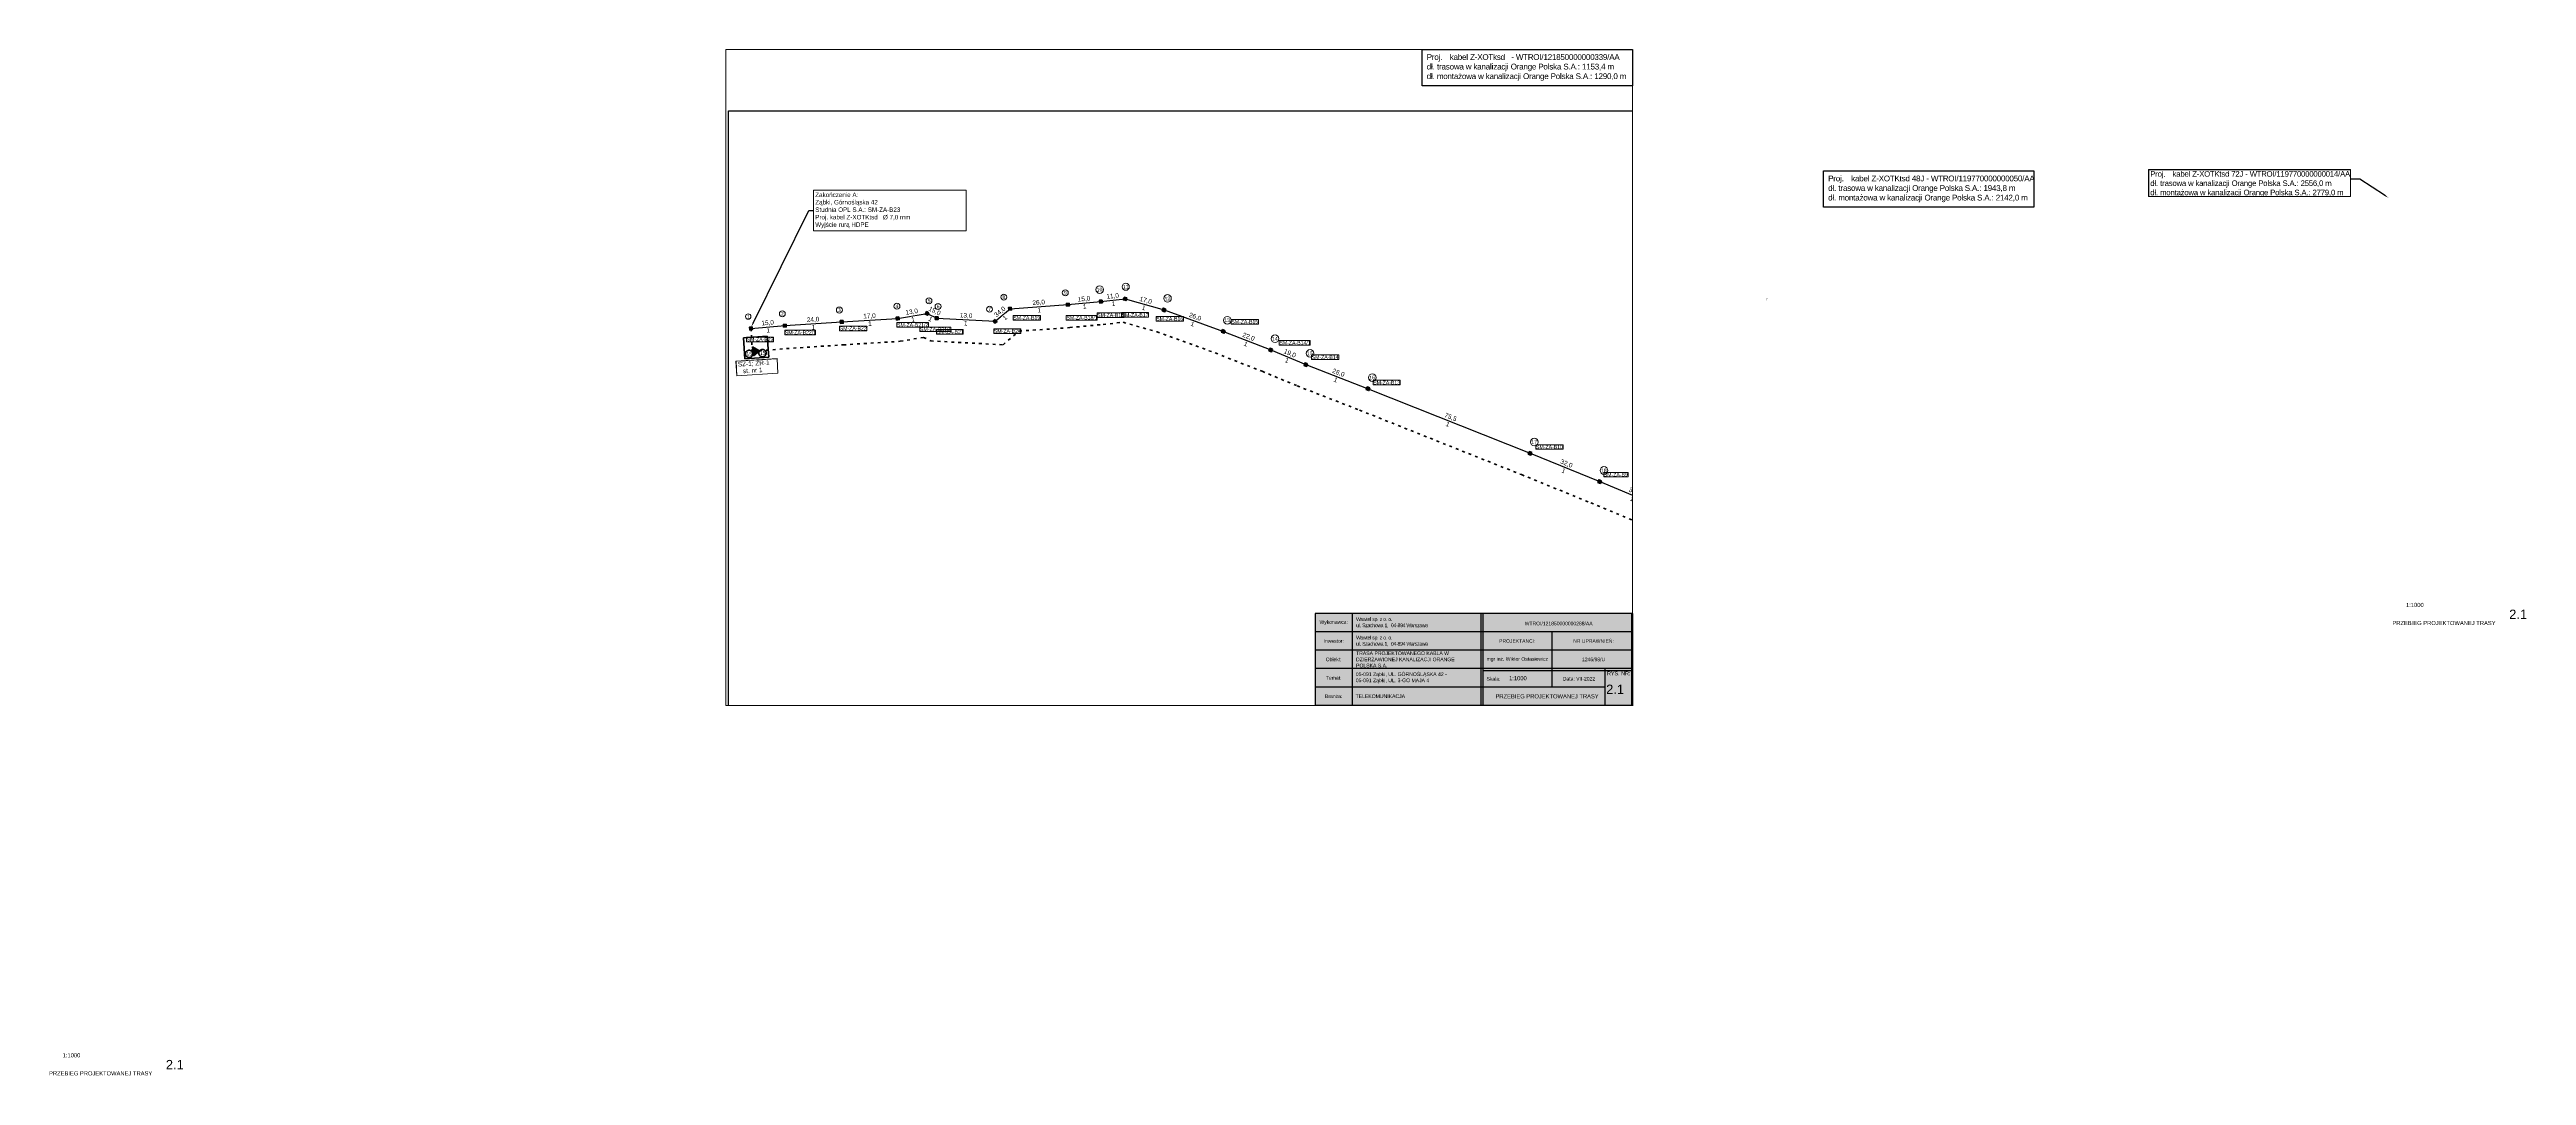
# Paper-space layout '2.1 (10)' of a CAD drawing. Header units: metres. Extents: x -294 to 783, y -161 to 285.
# The model-space entities are those that its viewports show. They can reach past a viewport. Long polylines and large blocks are cut down to what shows.
import ezdxf
from ezdxf import colors
from ezdxf.entities.mleader import LeaderData, LeaderLine
from ezdxf.math import Vec2, Vec3

# ---------------------------------------------------------------- set-up
doc = ezdxf.new("R2010")
doc.units = ezdxf.units.M
doc.set_wipeout_variables(frame=1)
doc.linetypes.add('ACAD_ISO03W100', pattern=[30, 12, -18])
for name, color, linetype, lineweight in [('_liczba', 7, 'Continuous', 20), ('kabel projektowany', 30, 'ACAD_ISO03W100', 50), ('kanalizacja instniejaca', 7, 'Continuous', 40), ('l. porządkowa studni', 7, 'Continuous', 20), ('Nazwa studni', 7, 'Continuous', 20), ('obramowanie ramek', 7, 'Continuous', 20), ('Otworówka', 7, 'Continuous', 20), ('wymiarowanie', 7, 'Continuous', 18), ('wymiary', 7, 'Continuous', 20), ('Światłowód', 30, 'ACAD_ISO03W100', 40)]:
    doc.layers.add(name, color=color, linetype=linetype, lineweight=lineweight)
doc.styles.add('nowy ja', font='Lato-Light.ttf', dxfattribs={"height": 2})
doc.styles.get("Standard").update_dxf_attribs({"font": 'arial.ttf'})
doc.dimstyles.new('długości', dxfattribs={"dimtxt": 2, "dimasz": 0.18, "dimexe": 0.18, "dimexo": 0.0625, "dimgap": 0.5, "dimtad": 1, "dimdec": 0, "dimzin": 0, "dimdsep": 46, "dimtxsty": 'Standard', "dimblk": 'NONE', "dimcen": 0.09, "dimse1": 1, "dimse2": 1, "dimsd1": 1, "dimsd2": 1, "dimclrt": 256, "dimadec": 0, "dimazin": 0, "dimtfac": 1, "dimtdec": 0, "dimtofl": 0, "dimtmove": 1, "dimatfit": 3, "dimfxl": 1, "dimtfill": 1, "dimtolj": 1, "dimtzin": 0, "dimarcsym": 0})
doc.dimstyles.new('liczba kanałów', dxfattribs={"dimtxt": 2, "dimasz": 0.18, "dimexe": 0.18, "dimexo": 0.0625, "dimgap": 0.5, "dimtad": 4, "dimdec": 0, "dimzin": 0, "dimdsep": 46, "dimtxsty": 'Standard', "dimblk": 'NONE', "dimcen": 0.09, "dimse1": 1, "dimse2": 1, "dimsd1": 1, "dimsd2": 1, "dimclrt": 7, "dimadec": 0, "dimazin": 0, "dimtfac": 1, "dimtdec": 0, "dimtofl": 0, "dimtmove": 1, "dimatfit": 3, "dimfxl": 1, "dimtfill": 1, "dimtolj": 1, "dimtzin": 0, "dimarcsym": 0})
picture_1 = doc.add_image_def('image1.jpg', size_in_pixel=(9042, 7042))

# ---------------------------------------------------------------- blocks, each defined once
blk = doc.blocks.new('*D3')
at = {"layer": 'Defpoints', "color": 0, "transparency": 16777216}
for p in [(7507038.303435346, 5795944.61428805), (7507038.303435346, 5795944.61428805), (7507125.758325346, 5795922.81923805)]:
    blk.add_point(p, dxfattribs=at)
at = {"layer": '_liczba', "color": 7, "transparency": 16777216, "insert": (7507081.667162965, 5795932.257309478), "char_height": 2, "attachment_point": 5, "rotation": 346.00610840523467, "bg_fill": 3, "box_fill_scale": 1.1, "bg_fill_color": 9, "bg_fill_true_color": 13158600, "bg_fill_transparency": 0}
blk.add_mtext('\\A1;1', dxfattribs=at)
blk = doc.blocks.new('_None')
blk = doc.blocks.new('studnia')
at = {"layer": 'kanalizacja instniejaca', "lineweight": 70}
blk.add_lwpolyline([(0.5999999999985448, 0.5999999999994543), (0.5999999999985448, -0.6000000000003638), (-0.6000000000021828, -0.6000000000003638), (-0.6000000000021828, 0.5999999999994543), (0.5999999999985448, 0.5999999999994543)], dxfattribs=at)
at = {"layer": 'kanalizacja instniejaca', "lineweight": 100}
for points in [[(-0.6000000000021828, 0.5999999999994543), (0.5999999999985448, -0.6000000000003638)], [(-0.6000000000021828, -0.6000000000003638), (0.5999999999985448, 0.5999999999994543)]]:
    blk.add_lwpolyline(points, dxfattribs=at)
blk = doc.blocks.new('*D4')
at = {"layer": 'wymiary', "transparency": 16777216, "insert": (7507137.559931373, 5795896.758252972), "char_height": 2, "attachment_point": 5, "rotation": 4.618821986537937, "bg_fill": 3, "box_fill_scale": 1.1, "bg_fill_color": 9, "bg_fill_true_color": 13158600, "bg_fill_transparency": 0}
blk.add_mtext('\\A1;15,0', dxfattribs=at)
at = {"layer": 'Defpoints', "color": 0, "transparency": 16777216}
for p in [(7507145.052090001, 5795895.65608), (7507145.052090001, 5795895.65608), (7507130.341870001, 5795894.467659999)]:
    blk.add_point(p, dxfattribs=at)
blk = doc.blocks.new('*D5')
at = {"layer": 'Defpoints', "color": 0, "transparency": 16777216}
for p in [(7507145.052090001, 5795895.65608), (7507169.791770001, 5795897.295240001), (7507169.791770001, 5795897.295240004)]:
    blk.add_point(p, dxfattribs=at)
at = {"layer": 'wymiary', "transparency": 16777216, "insert": (7507157.309414417, 5795898.173846611), "char_height": 2, "attachment_point": 5, "rotation": 3.790666740168768, "bg_fill": 3, "box_fill_scale": 1.1, "bg_fill_color": 9, "bg_fill_true_color": 13158600, "bg_fill_transparency": 0}
blk.add_mtext('\\A1;24,0', dxfattribs=at)
blk = doc.blocks.new('*D6')
at = {"layer": 'Defpoints', "color": 0, "transparency": 16777216}
for p in [(7507169.791770001, 5795897.295239999), (7507194.07594, 5795898.795899999), (7507194.07594, 5795898.795899998)]:
    blk.add_point(p, dxfattribs=at)
at = {"layer": 'wymiary', "transparency": 16777216, "insert": (7507181.828884329, 5795899.744239675), "char_height": 2, "attachment_point": 5, "rotation": 3.5361426031251195, "bg_fill": 3, "box_fill_scale": 1.1, "bg_fill_color": 9, "bg_fill_true_color": 13158600, "bg_fill_transparency": 0}
blk.add_mtext('\\A1;17,0', dxfattribs=at)
blk = doc.blocks.new('*D7')
at = {"layer": 'wymiary', "transparency": 16777216, "insert": (7507200.195111903, 5795901.566613932), "char_height": 2, "attachment_point": 5, "rotation": 9.68392561513717, "bg_fill": 3, "box_fill_scale": 1.1, "bg_fill_color": 9, "bg_fill_true_color": 13158600, "bg_fill_transparency": 0}
blk.add_mtext('\\A1;13,0', dxfattribs=at)
at = {"layer": 'Defpoints', "color": 0, "transparency": 16777216}
for p in [(7507194.07594, 5795898.7959), (7507206.886849999, 5795900.982009999), (7507206.886849999, 5795900.982009999)]:
    blk.add_point(p, dxfattribs=at)
blk = doc.blocks.new('*D8')
at = {"layer": 'wymiary', "transparency": 16777216, "insert": (7507210.080280405, 5795901.888395337), "char_height": 2, "attachment_point": 5, "rotation": 333.45454409757343, "bg_fill": 3, "box_fill_scale": 1.1, "bg_fill_color": 9, "bg_fill_true_color": 13158600, "bg_fill_transparency": 0}
blk.add_mtext('\\A1;15,0', dxfattribs=at)
at = {"layer": 'Defpoints', "color": 0, "transparency": 16777216}
for p in [(7507206.886849999, 5795900.982009999), (7507211.03958, 5795898.907420002), (7507211.039580001, 5795898.907420002)]:
    blk.add_point(p, dxfattribs=at)
blk = doc.blocks.new('*D9')
at = {"layer": 'Defpoints', "color": 0, "transparency": 16777216}
for p in [(7507211.03958, 5795898.90742), (7507236.4276, 5795897.54372), (7507236.4276, 5795897.54372)]:
    blk.add_point(p, dxfattribs=at)
at = {"layer": 'wymiary', "transparency": 16777216, "insert": (7507223.824875326, 5795899.925030062), "char_height": 2, "attachment_point": 5, "rotation": 356.9253514337317, "bg_fill": 3, "box_fill_scale": 1.1, "bg_fill_color": 9, "bg_fill_true_color": 13158600, "bg_fill_transparency": 0}
blk.add_mtext('\\A1;13,0', dxfattribs=at)
blk = doc.blocks.new('*D10')
at = {"layer": 'wymiary', "transparency": 16777216, "insert": (7507238.571554787, 5795901.583810717), "char_height": 2, "attachment_point": 5, "rotation": 40.200852806857924, "bg_fill": 3, "box_fill_scale": 1.1, "bg_fill_color": 9, "bg_fill_true_color": 13158600, "bg_fill_transparency": 0}
blk.add_mtext('\\A1;34,0', dxfattribs=at)
at = {"layer": 'Defpoints', "color": 0, "transparency": 16777216}
for p in [(7507236.427600001, 5795897.543720001), (7507242.91257, 5795903.024109999), (7507242.91257, 5795903.024109999)]:
    blk.add_point(p, dxfattribs=at)
blk = doc.blocks.new('*D11')
at = {"layer": 'Defpoints', "color": 0, "transparency": 16777216}
for p in [(7507242.912570001, 5795903.02411), (7507268.050390001, 5795904.78785), (7507268.050390001, 5795904.78785)]:
    blk.add_point(p, dxfattribs=at)
at = {"layer": 'wymiary', "transparency": 16777216, "insert": (7507255.362362061, 5795905.603716264), "char_height": 2, "attachment_point": 5, "rotation": 4.013455475223369, "bg_fill": 3, "box_fill_scale": 1.1, "bg_fill_color": 9, "bg_fill_true_color": 13158600, "bg_fill_transparency": 0}
blk.add_mtext('\\A1;26,0', dxfattribs=at)
blk = doc.blocks.new('*D12')
at = {"layer": 'wymiary', "transparency": 16777216, "insert": (7507275.070723738, 5795907.158750672), "char_height": 2, "attachment_point": 5, "rotation": 5.382496791675969, "bg_fill": 3, "box_fill_scale": 1.1, "bg_fill_color": 9, "bg_fill_true_color": 13158600, "bg_fill_transparency": 0}
blk.add_mtext('\\A1;15,0', dxfattribs=at)
at = {"layer": 'Defpoints', "color": 0, "transparency": 16777216}
for p in [(7507282.410349999, 5795906.14084), (7507282.410349999, 5795906.14084), (7507268.05039, 5795904.78785)]:
    blk.add_point(p, dxfattribs=at)
blk = doc.blocks.new('*D13')
at = {"layer": 'wymiary', "transparency": 16777216, "insert": (7507287.498190494, 5795908.397174673), "char_height": 2, "attachment_point": 5, "rotation": 6.1107540237105065, "bg_fill": 3, "box_fill_scale": 1.1, "bg_fill_color": 9, "bg_fill_true_color": 13158600, "bg_fill_transparency": 0}
blk.add_mtext('\\A1;11,0', dxfattribs=at)
at = {"layer": 'Defpoints', "color": 0, "transparency": 16777216}
for p in [(7507282.41035, 5795906.140839999), (7507292.94837, 5795907.269029999), (7507292.94837, 5795907.269029997)]:
    blk.add_point(p, dxfattribs=at)
blk = doc.blocks.new('*D14')
at = {"layer": 'Defpoints', "color": 0, "transparency": 16777216}
blk.add_point((7507292.94837, 5795907.269030001), dxfattribs=at)
at = {"layer": 'wymiary', "transparency": 16777216, "insert": (7507301.860078279, 5795906.517557077), "char_height": 2, "attachment_point": 5, "rotation": 344.2097327549976, "bg_fill": 3, "box_fill_scale": 1.1, "bg_fill_color": 9, "bg_fill_true_color": 13158600, "bg_fill_transparency": 0}
blk.add_mtext('\\A1;17,0', dxfattribs=at)
at = {"layer": 'Defpoints', "color": 0, "transparency": 16777216}
for p in [(7507309.84555, 5795902.49071), (7507309.84555, 5795902.490709999)]:
    blk.add_point(p, dxfattribs=at)
blk = doc.blocks.new('*D15')
at = {"layer": 'Defpoints', "color": 0, "transparency": 16777216}
for p in [(7507309.845549999, 5795902.49071), (7507335.619279999, 5795893.135949999), (7507335.619279999, 5795893.135949999)]:
    blk.add_point(p, dxfattribs=at)
at = {"layer": 'wymiary', "transparency": 16777216, "insert": (7507323.313071141, 5795899.413122471), "char_height": 2, "attachment_point": 5, "rotation": 340.0512712924702, "bg_fill": 3, "box_fill_scale": 1.1, "bg_fill_color": 9, "bg_fill_true_color": 13158600, "bg_fill_transparency": 0}
blk.add_mtext('\\A1;26,0', dxfattribs=at)
blk = doc.blocks.new('*D16')
at = {"layer": 'Defpoints', "color": 0, "transparency": 16777216}
for p in [(7507335.619280001, 5795893.13595), (7507356.214750001, 5795885.08654), (7507356.214750001, 5795885.086540001)]:
    blk.add_point(p, dxfattribs=at)
at = {"layer": 'wymiary', "transparency": 16777216, "insert": (7507346.536543268, 5795890.696389233), "char_height": 2, "attachment_point": 5, "rotation": 338.65275174963716, "bg_fill": 3, "box_fill_scale": 1.1, "bg_fill_color": 9, "bg_fill_true_color": 13158600, "bg_fill_transparency": 0}
blk.add_mtext('\\A1;22,0', dxfattribs=at)
blk = doc.blocks.new('*D17')
at = {"layer": 'wymiary', "transparency": 16777216, "insert": (7507364.48218614, 5795883.492813447), "char_height": 2, "attachment_point": 5, "rotation": 337.42697824674514, "bg_fill": 3, "box_fill_scale": 1.1, "bg_fill_color": 9, "bg_fill_true_color": 13158600, "bg_fill_transparency": 0}
blk.add_mtext('\\A1;19,0', dxfattribs=at)
at = {"layer": 'Defpoints', "color": 0, "transparency": 16777216}
for p in [(7507356.214749999, 5795885.086540001), (7507371.443029999, 5795878.75603), (7507371.443029998, 5795878.756029999)]:
    blk.add_point(p, dxfattribs=at)
blk = doc.blocks.new('*D18')
at = {"layer": 'Defpoints', "color": 0, "transparency": 16777216}
for p in [(7507371.443029999, 5795878.756029999), (7507398.496470001, 5795868.24303), (7507398.496470001, 5795868.24303)]:
    blk.add_point(p, dxfattribs=at)
at = {"layer": 'wymiary', "transparency": 16777216, "insert": (7507385.586204499, 5795875.085872131), "char_height": 2, "attachment_point": 5, "rotation": 338.7638124850425, "bg_fill": 3, "box_fill_scale": 1.1, "bg_fill_color": 9, "bg_fill_true_color": 13158600, "bg_fill_transparency": 0}
blk.add_mtext('\\A1;28,0', dxfattribs=at)
blk = doc.blocks.new('*D19')
at = {"layer": 'Defpoints', "color": 0, "transparency": 16777216}
for p in [(7507398.496470001, 5795868.24303), (7507468.914549999, 5795840.184580002), (7507468.914550001, 5795840.184580002)]:
    blk.add_point(p, dxfattribs=at)
at = {"layer": 'wymiary', "transparency": 16777216, "insert": (7507434.333962487, 5795855.79102746), "char_height": 2, "attachment_point": 5, "rotation": 338.2749334138845, "bg_fill": 3, "box_fill_scale": 1.1, "bg_fill_color": 9, "bg_fill_true_color": 13158600, "bg_fill_transparency": 0}
blk.add_mtext('\\A1;75,5', dxfattribs=at)
blk = doc.blocks.new('*D20')
at = {"layer": 'Defpoints', "color": 0, "transparency": 16777216}
for p in [(7507468.914549999, 5795840.18458), (7507499.143989999, 5795827.8889), (7507499.143989999, 5795827.8889)]:
    blk.add_point(p, dxfattribs=at)
at = {"layer": 'wymiary', "transparency": 16777216, "insert": (7507484.670499891, 5795835.613230322), "char_height": 2, "attachment_point": 5, "rotation": 337.8662016630787, "bg_fill": 3, "box_fill_scale": 1.1, "bg_fill_color": 9, "bg_fill_true_color": 13158600, "bg_fill_transparency": 0}
blk.add_mtext('\\A1;32,0', dxfattribs=at)
blk = doc.blocks.new('*D21')
at = {"layer": 'Defpoints', "color": 0, "transparency": 16777216}
for p in [(7507499.143989999, 5795827.8889), (7507528.380789998, 5795815.719850001), (7507528.380789998, 5795815.719850001)]:
    blk.add_point(p, dxfattribs=at)
at = {"layer": 'wymiary', "transparency": 16777216, "insert": (7507514.416377701, 5795823.375615782), "char_height": 2, "attachment_point": 5, "rotation": 337.4017625680104, "bg_fill": 3, "box_fill_scale": 1.1, "bg_fill_color": 9, "bg_fill_true_color": 13158600, "bg_fill_transparency": 0}
blk.add_mtext('\\A1;31,0', dxfattribs=at)
blk = doc.blocks.new('*D44')
at = {"layer": 'Defpoints', "color": 0, "transparency": 16777216}
for p in [(7507145.05209, 5795895.65608), (7507145.05209, 5795895.65608), (7507130.34187, 5795894.46766)]:
    blk.add_point(p, dxfattribs=at)
at = {"layer": '_liczba', "color": 7, "transparency": 16777216, "insert": (7507137.818099126, 5795893.562661802), "char_height": 2, "attachment_point": 5, "rotation": 4.618821986537933, "bg_fill": 3, "box_fill_scale": 1.1, "bg_fill_color": 9, "bg_fill_true_color": 13158600, "bg_fill_transparency": 0}
blk.add_mtext('\\A1;1', dxfattribs=at)
blk = doc.blocks.new('*D45')
at = {"layer": 'Defpoints', "color": 0, "transparency": 16777216}
for p in [(7507145.05209, 5795895.65608), (7507169.79177, 5795897.29524), (7507169.79177, 5795897.29524)]:
    blk.add_point(p, dxfattribs=at)
at = {"layer": '_liczba', "color": 7, "transparency": 16777216, "insert": (7507157.521367621, 5795894.974857808), "char_height": 2, "attachment_point": 5, "rotation": 3.790666740168765, "bg_fill": 3, "box_fill_scale": 1.1, "bg_fill_color": 9, "bg_fill_true_color": 13158600, "bg_fill_transparency": 0}
blk.add_mtext('\\A1;1', dxfattribs=at)
blk = doc.blocks.new('*D46')
at = {"layer": 'Defpoints', "color": 0, "transparency": 16777216}
for p in [(7507169.79177, 5795897.29524), (7507194.07594, 5795898.7959), (7507194.07594, 5795898.7959)]:
    blk.add_point(p, dxfattribs=at)
at = {"layer": '_liczba', "color": 7, "transparency": 16777216, "insert": (7507182.026624672, 5795896.544340888), "char_height": 2, "attachment_point": 5, "rotation": 3.5361426031251253, "bg_fill": 3, "box_fill_scale": 1.1, "bg_fill_color": 9, "bg_fill_true_color": 13158600, "bg_fill_transparency": 0}
blk.add_mtext('\\A1;1', dxfattribs=at)
blk = doc.blocks.new('*D47')
at = {"layer": '_liczba', "color": 7, "transparency": 16777216, "insert": (7507200.734402706, 5795898.4062945), "char_height": 2, "attachment_point": 5, "rotation": 9.683925615137175, "bg_fill": 3, "box_fill_scale": 1.1, "bg_fill_color": 9, "bg_fill_true_color": 13158600, "bg_fill_transparency": 0}
blk.add_mtext('\\A1;1', dxfattribs=at)
at = {"layer": 'Defpoints', "color": 0, "transparency": 16777216}
for p in [(7507194.07594, 5795898.7959), (7507206.88685, 5795900.98201), (7507206.88685, 5795900.98201)]:
    blk.add_point(p, dxfattribs=at)
blk = doc.blocks.new('*D48')
at = {"layer": '_liczba', "color": 7, "transparency": 16777216, "insert": (7507208.2910244, 5795898.59918356), "char_height": 2, "attachment_point": 5, "rotation": 333.45454409757343, "bg_fill": 3, "box_fill_scale": 1.1, "bg_fill_color": 9, "bg_fill_true_color": 13158600, "bg_fill_transparency": 0}
blk.add_mtext('\\A1;1', dxfattribs=at)
at = {"layer": 'Defpoints', "color": 0, "transparency": 16777216}
for p in [(7507206.88685, 5795900.98201), (7507211.03958, 5795898.90742), (7507211.03958, 5795898.90742)]:
    blk.add_point(p, dxfattribs=at)
blk = doc.blocks.new('*D49')
at = {"layer": 'Defpoints', "color": 0, "transparency": 16777216}
for p in [(7507211.03958, 5795898.90742), (7507236.4276, 5795897.54372), (7507236.4276, 5795897.54372)]:
    blk.add_point(p, dxfattribs=at)
at = {"layer": '_liczba', "color": 7, "transparency": 16777216, "insert": (7507223.652914992, 5795896.723642372), "char_height": 2, "attachment_point": 5, "rotation": 356.9253514337317, "bg_fill": 3, "box_fill_scale": 1.1, "bg_fill_color": 9, "bg_fill_true_color": 13158600, "bg_fill_transparency": 0}
blk.add_mtext('\\A1;1', dxfattribs=at)
blk = doc.blocks.new('*D50')
at = {"layer": '_liczba', "color": 7, "transparency": 16777216, "insert": (7507240.640930341, 5795899.135109366), "char_height": 2, "attachment_point": 5, "rotation": 40.20085280685792, "bg_fill": 3, "box_fill_scale": 1.1, "bg_fill_color": 9, "bg_fill_true_color": 13158600, "bg_fill_transparency": 0}
blk.add_mtext('\\A1;1', dxfattribs=at)
at = {"layer": 'Defpoints', "color": 0, "transparency": 16777216}
for p in [(7507236.4276, 5795897.54372), (7507242.91257, 5795903.02411), (7507242.91257, 5795903.02411)]:
    blk.add_point(p, dxfattribs=at)
blk = doc.blocks.new('*D51')
at = {"layer": 'Defpoints', "color": 0, "transparency": 16777216}
for p in [(7507242.91257, 5795903.02411), (7507268.05039, 5795904.78785), (7507268.05039, 5795904.78785)]:
    blk.add_point(p, dxfattribs=at)
at = {"layer": '_liczba', "color": 7, "transparency": 16777216, "insert": (7507255.586752569, 5795902.405575806), "char_height": 2, "attachment_point": 5, "rotation": 4.013455475223373, "bg_fill": 3, "box_fill_scale": 1.1, "bg_fill_color": 9, "bg_fill_true_color": 13158600, "bg_fill_transparency": 0}
blk.add_mtext('\\A1;1', dxfattribs=at)
blk = doc.blocks.new('*D52')
at = {"layer": 'Defpoints', "color": 0, "transparency": 16777216}
for p in [(7507282.41035, 5795906.14084), (7507282.41035, 5795906.14084), (7507268.05039, 5795904.78785)]:
    blk.add_point(p, dxfattribs=at)
at = {"layer": '_liczba', "color": 7, "transparency": 16777216, "insert": (7507275.371460183, 5795903.966884276), "char_height": 2, "attachment_point": 5, "rotation": 5.382496791675963, "bg_fill": 3, "box_fill_scale": 1.1, "bg_fill_color": 9, "bg_fill_true_color": 13158600, "bg_fill_transparency": 0}
blk.add_mtext('\\A1;1', dxfattribs=at)
blk = doc.blocks.new('*D53')
at = {"layer": '_liczba', "color": 7, "transparency": 16777216, "insert": (7507287.839471729, 5795905.209388512), "char_height": 2, "attachment_point": 5, "rotation": 6.110754023710512, "bg_fill": 3, "box_fill_scale": 1.1, "bg_fill_color": 9, "bg_fill_true_color": 13158600, "bg_fill_transparency": 0}
blk.add_mtext('\\A1;1', dxfattribs=at)
at = {"layer": 'Defpoints', "color": 0, "transparency": 16777216}
for p in [(7507282.41035, 5795906.14084), (7507292.94837, 5795907.26903), (7507292.94837, 5795907.269029999)]:
    blk.add_point(p, dxfattribs=at)
blk = doc.blocks.new('*D54')
at = {"layer": 'Defpoints', "color": 0, "transparency": 16777216}
for p in [(7507292.94837, 5795907.26903), (7507309.84555, 5795902.49071), (7507309.84555, 5795902.490709999)]:
    blk.add_point(p, dxfattribs=at)
at = {"layer": '_liczba', "color": 7, "transparency": 16777216, "insert": (7507300.9876711, 5795903.432535326), "char_height": 2, "attachment_point": 5, "rotation": 344.2097327549976, "bg_fill": 3, "box_fill_scale": 1.1, "bg_fill_color": 9, "bg_fill_true_color": 13158600, "bg_fill_transparency": 0}
blk.add_mtext('\\A1;1', dxfattribs=at)
blk = doc.blocks.new('*D55')
at = {"layer": 'Defpoints', "color": 0, "transparency": 16777216}
for p in [(7507309.84555, 5795902.49071), (7507335.61928, 5795893.13595), (7507335.61928, 5795893.13595)]:
    blk.add_point(p, dxfattribs=at)
at = {"layer": '_liczba', "color": 7, "transparency": 16777216, "insert": (7507322.219249953, 5795896.399485351), "char_height": 2, "attachment_point": 5, "rotation": 340.0512712924701, "bg_fill": 3, "box_fill_scale": 1.1, "bg_fill_color": 9, "bg_fill_true_color": 13158600, "bg_fill_transparency": 0}
blk.add_mtext('\\A1;1', dxfattribs=at)
blk = doc.blocks.new('*D56')
at = {"layer": 'Defpoints', "color": 0, "transparency": 16777216}
for p in [(7507335.61928, 5795893.13595), (7507356.21475, 5795885.08654), (7507356.21475, 5795885.08654)]:
    blk.add_point(p, dxfattribs=at)
at = {"layer": '_liczba', "color": 7, "transparency": 16777216, "insert": (7507345.369496031, 5795887.710345989), "char_height": 2, "attachment_point": 5, "rotation": 338.6527517496372, "bg_fill": 3, "box_fill_scale": 1.1, "bg_fill_color": 9, "bg_fill_true_color": 13158600, "bg_fill_transparency": 0}
blk.add_mtext('\\A1;1', dxfattribs=at)
blk = doc.blocks.new('*D57')
at = {"layer": 'Defpoints', "color": 0, "transparency": 16777216}
for p in [(7507356.21475, 5795885.08654), (7507371.44303, 5795878.75603), (7507371.44303, 5795878.75603)]:
    blk.add_point(p, dxfattribs=at)
at = {"layer": '_liczba', "color": 7, "transparency": 16777216, "insert": (7507363.25152808, 5795880.532419177), "char_height": 2, "attachment_point": 5, "rotation": 337.42697824674514, "bg_fill": 3, "box_fill_scale": 1.1, "bg_fill_color": 9, "bg_fill_true_color": 13158600, "bg_fill_transparency": 0}
blk.add_mtext('\\A1;1', dxfattribs=at)
blk = doc.blocks.new('*D58')
at = {"layer": 'Defpoints', "color": 0, "transparency": 16777216}
for p in [(7507371.44303, 5795878.75603), (7507398.49647, 5795868.24303), (7507398.49647, 5795868.24303)]:
    blk.add_point(p, dxfattribs=at)
at = {"layer": '_liczba', "color": 7, "transparency": 16777216, "insert": (7507384.424947526, 5795872.097572324), "char_height": 2, "attachment_point": 5, "rotation": 338.7638124850425, "bg_fill": 3, "box_fill_scale": 1.1, "bg_fill_color": 9, "bg_fill_true_color": 13158600, "bg_fill_transparency": 0}
blk.add_mtext('\\A1;1', dxfattribs=at)
blk = doc.blocks.new('*D59')
at = {"layer": 'Defpoints', "color": 0, "transparency": 16777216}
for p in [(7507398.49647, 5795868.24303), (7507468.91455, 5795840.18458), (7507468.91455, 5795840.18458)]:
    blk.add_point(p, dxfattribs=at)
at = {"layer": '_liczba', "color": 7, "transparency": 16777216, "insert": (7507433.14876523, 5795852.816546855), "char_height": 2, "attachment_point": 5, "rotation": 338.2749334138845, "bg_fill": 3, "box_fill_scale": 1.1, "bg_fill_color": 9, "bg_fill_true_color": 13158600, "bg_fill_transparency": 0}
blk.add_mtext('\\A1;1', dxfattribs=at)
blk = doc.blocks.new('*D60')
at = {"layer": 'Defpoints', "color": 0, "transparency": 16777216}
for p in [(7507468.91455, 5795840.18458), (7507499.14399, 5795827.8889), (7507499.14399, 5795827.8889)]:
    blk.add_point(p, dxfattribs=at)
at = {"layer": '_liczba', "color": 7, "transparency": 16777216, "insert": (7507483.46257184, 5795832.643489033), "char_height": 2, "attachment_point": 5, "rotation": 337.8662016630787, "bg_fill": 3, "box_fill_scale": 1.1, "bg_fill_color": 9, "bg_fill_true_color": 13158600, "bg_fill_transparency": 0}
blk.add_mtext('\\A1;1', dxfattribs=at)
blk = doc.blocks.new('*D61')
at = {"layer": 'Defpoints', "color": 0, "transparency": 16777216}
for p in [(7507499.14399, 5795827.8889), (7507528.38079, 5795815.71985), (7507528.38079, 5795815.71985)]:
    blk.add_point(p, dxfattribs=at)
at = {"layer": '_liczba', "color": 7, "transparency": 16777216, "insert": (7507513.1844169, 5795820.415763407), "char_height": 2, "attachment_point": 5, "rotation": 337.4017625680104, "bg_fill": 3, "box_fill_scale": 1.1, "bg_fill_color": 9, "bg_fill_true_color": 13158600, "bg_fill_transparency": 0}
blk.add_mtext('\\A1;1', dxfattribs=at)

msp = doc.modelspace()

# ---------------------------------------------------------------- hatches: boundary and pattern name
at = {"layer": 'kabel projektowany', "ltscale": 2}
h = msp.add_hatch(color=256, dxfattribs=at)
h.dxf.hatch_style = 1
h.paths.add_polyline_path([(7507131.046578435, 5795886.478777286), (7507133.944718258, 5795884.716375405), (7507131.251518544, 5795884.405106835)])
h.paths.add_polyline_path([(7507131.251518544, 5795884.405106835), (7507133.944718258, 5795884.716375405), (7507133.973848129, 5795884.698661095), (7507131.436845195, 5795882.529893554)])

# ---------------------------------------------------------------- linework, layer by layer
msp.add_lwpolyline([(7507130.34187, 5795894.46766), (7507145.05209, 5795895.65608), (7507169.79177, 5795897.29524), (7507194.07594, 5795898.7959), (7507206.88685, 5795900.98201), (7507211.03958, 5795898.90742), (7507236.4276, 5795897.54372), (7507242.91257, 5795903.02411), (7507268.05039, 5795904.78785), (7507282.41035, 5795906.14084), (7507292.94837, 5795907.26903), (7507309.84555, 5795902.49071), (7507335.61928, 5795893.13595), (7507356.21475, 5795885.08654), (7507371.44303, 5795878.75603), (7507398.49647, 5795868.24303), (7507468.91455, 5795840.18458), (7507499.14399, 5795827.8889), (7507528.38079, 5795815.71985)])
at = {"layer": 'kabel projektowany', "ltscale": 1.5}
msp.add_lwpolyline([(7507131.436845195, 5795882.529893554), (7507131.046578435, 5795886.478777286), (7507133.973848129, 5795884.698661095)], close=True, dxfattribs=at)
for centre in [(7507129.529144454, 5795883.378120538), (7507135.332965601, 5795883.729798024)]:
    msp.add_circle(centre, 1.599999999999997, dxfattribs=at)
at = {"layer": 'Światłowód', "ltscale": 0.1}
msp.add_lwpolyline([(7507130.34187, 5795894.46766), (7507130.88564177, 5795884.479009612), (7507145.785316941, 5795885.682735455), (7507170.43072075, 5795887.315649062), (7507195.228709758, 5795888.848060925), (7507205.34425067, 5795890.574221294), (7507208.428855071, 5795889.033237546), (7507239.852423412, 5795887.345342225), (7507246.871751439, 5795893.277313403), (7507268.869481498, 5795894.82073588), (7507283.41166482, 5795896.190894892), (7507292.089030087, 5795897.119885037), (7507306.775028575, 5795892.966860668), (7507332.09276209, 5795883.777607861), (7507352.474922131, 5795875.811566645), (7507367.712152642, 5795869.477335851), (7507394.834570561, 5795858.937530947), (7507465.179882676, 5795830.908075689), (7507495.338739133, 5795818.641105207), (7507524.657464224, 5795806.43795604)], dxfattribs=at)

# ---------------------------------------------------------------- block references
for p, rotation in [((7507282.41035, 5795906.14084), 6.110754023710512), ((7507292.94837, 5795907.26903), 344.2097327549977), ((7507145.05209, 5795895.65608), 3.790666740168765), ((7507169.79177, 5795897.29524), 3.536142603125125), ((7507194.07594, 5795898.7959), 9.683925615137174), ((7507206.88685, 5795900.98201), 333.4545440975734), ((7507211.03958, 5795898.90742), 356.9253514337317), ((7507236.4276, 5795897.54372), 40.20085280685792), ((7507242.91257, 5795903.02411), 4.013455475223373), ((7507268.05039, 5795904.78785), 5.382496791675963), ((7507309.84555, 5795902.49071), 340.0512712924701), ((7507130.34187, 5795894.46766), 4.618821986537933), ((7507335.61928, 5795893.13595), 338.6527517496373), ((7507356.21475, 5795885.08654), 337.4269782467451), ((7507371.44303, 5795878.75603), 338.7638124850424), ((7507398.49647, 5795868.24303), 338.2749334138845), ((7507468.91455, 5795840.18458), 337.8662016630787), ((7507499.14399, 5795827.8889), 337.4017625680104)]:
    msp.add_blockref('studnia', p, dxfattribs=dict(rotation=rotation))

# ---------------------------------------------------------------- texts
at = {"linetype": 'ByBlock', "ltscale": 1.5, "char_height": 1.6, "width": 5.840946036882927, "attachment_point": 1, "rotation": 2.3339141711167026}
for insert in [(7507132.444596492, 5795884.445121597), (7507126.640775347, 5795884.093444107)]:
    msp.add_mtext('\\pxqc;15', dxfattribs=dict(at, insert=insert))

# ---------------------------------------------------------------- pictures from other files: only their frames are drawn
image = msp.add_image(picture_1, insert=(7507120.608, 5795317.4225), size_in_units=(862.2289157900118, 671.5124999992549))
image.dxf.flags = 7

# ---------------------------------------------------------------- next in the draw order: dimensions: what is measured, and where the dimension line sits
at = {"layer": '_liczba'}
dim = msp.add_aligned_dim(p1=(7507125.758325346, 5795922.81923805), p2=(7507038.303435346, 5795944.61428805), distance=0, text='1', dimstyle='liczba kanałów', dxfattribs=at)
dim.commit()
dim.dimension.update_dxf_attribs({"geometry": '*D3', "text_midpoint": (7507081.667162965, 5795932.257309478)})
at = {"layer": 'wymiary'}
dim = msp.add_aligned_dim(p1=(7507130.34187, 5795894.46766), p2=(7507145.05209, 5795895.65608), distance=-7.499598233044874e-11, text='<>,0', dimstyle='długości', dxfattribs=at)
dim.commit()
dim.dimension.update_dxf_attribs({"geometry": '*D4', "text_midpoint": (7507137.559931373, 5795896.758252972)})

# ---------------------------------------------------------------- next in the draw order: dimensions: what is measured, and where the dimension line sits
dim = msp.add_aligned_dim(p1=(7507145.05209, 5795895.65608), p2=(7507169.79177, 5795897.29524), distance=3.6555694752761314e-09, text='24,0', dimstyle='długości', dxfattribs=at)
dim.commit()
dim.dimension.update_dxf_attribs({"geometry": '*D5', "text_midpoint": (7507157.309414417, 5795898.173846611)})

# ---------------------------------------------------------------- next in the draw order: dimensions: what is measured, and where the dimension line sits
at = {"layer": '_liczba'}
dim = msp.add_aligned_dim(p1=(7507130.34187, 5795894.46766), p2=(7507145.05209, 5795895.65608), distance=0, text='1', dimstyle='liczba kanałów', dxfattribs=at)
dim.commit()
dim.dimension.update_dxf_attribs({"geometry": '*D44', "text_midpoint": (7507137.818099126, 5795893.562661802)})
at = {"layer": 'wymiary'}
dim = msp.add_aligned_dim(p1=(7507169.79177, 5795897.29524), p2=(7507194.07594, 5795898.7959), distance=-1.8590987059701371e-09, text='17,0', dimstyle='długości', dxfattribs=at)
dim.commit()
dim.dimension.update_dxf_attribs({"geometry": '*D6', "text_midpoint": (7507181.828884329, 5795899.744239675)})

# ---------------------------------------------------------------- next in the draw order: linework, layer by layer
at = {"layer": '_liczba'}
msp.add_circle((7507129.137865707, 5795899.619635471), 1.175619900702968, dxfattribs=at)
msp.add_circle((7507129.137865707, 5795899.619635471), 1.175619900702968, dxfattribs=at)
at = {"layer": 'kabel projektowany', "ltscale": 1.5}
msp.add_lwpolyline([(7507127.116769424, 5795890.365477022), (7507137.436500513, 5795891.057752967), (7507138.051132454, 5795881.912817601), (7507127.731401362, 5795881.220541663)], close=True, dxfattribs=at)

# ---------------------------------------------------------------- next in the draw order: texts
at = {"layer": 'Nazwa studni'}
msp.add_text('1', height=1.599999999999999, rotation=3.637438932754592, dxfattribs=at).set_placement((7507128.651848731, 5795898.783843336))

# ---------------------------------------------------------------- next in the draw order: dimensions: what is measured, and where the dimension line sits
at = {"layer": '_liczba'}
dim = msp.add_aligned_dim(p1=(7507145.05209, 5795895.65608), p2=(7507169.79177, 5795897.29524), distance=0, text='1', dimstyle='liczba kanałów', dxfattribs=at)
dim.commit()
dim.dimension.update_dxf_attribs({"geometry": '*D45', "text_midpoint": (7507157.521367621, 5795894.974857808)})
at = {"layer": 'wymiary'}
dim = msp.add_aligned_dim(p1=(7507194.07594, 5795898.7959), p2=(7507206.88685, 5795900.98201), distance=-7.613915885672848e-10, text='<>,0', dimstyle='długości', dxfattribs=at)
dim.commit()
dim.dimension.update_dxf_attribs({"geometry": '*D7', "text_midpoint": (7507200.195111903, 5795901.566613932)})

# ---------------------------------------------------------------- next in the draw order: linework, layer by layer
at = {"layer": '_liczba'}
for points in [[(7507128.350825711, 5795890.697668427), (7507128.350825711, 5795888.690006763), (7507140.175677007, 5795888.690006763), (7507140.175677007, 5795890.697668427)], [(7507144.99530319, 5795893.68825496), (7507144.99530319, 5795891.681684701), (7507158.375406873, 5795891.681684701), (7507158.375406873, 5795893.68825496)]]:
    msp.add_lwpolyline(points, close=True, dxfattribs=at)
msp.add_circle((7507143.941287418, 5795900.814600535), 1.282298981819419, dxfattribs=at)

# ---------------------------------------------------------------- next in the draw order: texts
at = {"layer": 'l. porządkowa studni'}
for s, p in [('SM-ZA-B23', (7507128.426416434, 5795888.894383297)), ('SM-ZA-B22/1', (7507145.070893914, 5795891.884969831))]:
    msp.add_text(s, height=1.6, dxfattribs=at).set_placement(p)
at = {"layer": 'Nazwa studni'}
msp.add_text('2', height=1.599999999999999, rotation=3.637438932754592, dxfattribs=at).set_placement((7507143.398087098, 5795899.975173214))

# ---------------------------------------------------------------- next in the draw order: dimensions: what is measured, and where the dimension line sits
at = {"layer": '_liczba'}
dim = msp.add_aligned_dim(p1=(7507169.79177, 5795897.29524), p2=(7507194.07594, 5795898.7959), distance=0, text='1', dimstyle='liczba kanałów', dxfattribs=at)
dim.commit()
dim.dimension.update_dxf_attribs({"geometry": '*D46', "text_midpoint": (7507182.026624672, 5795896.544340888)})
at = {"layer": 'wymiary'}
dim = msp.add_linear_dim(base=(7507211.039580001, 5795898.907420002), p1=(7507206.88685, 5795900.98201), p2=(7507211.03958, 5795898.90742), angle=333.45454409757343, text='15,0', dimstyle='długości', dxfattribs=at)
dim.commit()
dim.dimension.update_dxf_attribs({"geometry": '*D8', "text_midpoint": (7507209.319683785, 5795900.36590058), "dimtype": 161})

# ---------------------------------------------------------------- next in the draw order: wipeouts: each hides what was drawn before it
msp.add_wipeout([(7507124.344079824, 5795874.064963018), (7507141.960681925, 5795875.090849536), (7507141.519292962, 5795881.212023632), (7507123.921638656, 5795880.1381414775)]).dxf.layer = 'wymiarowanie'

# ---------------------------------------------------------------- next in the draw order: linework, layer by layer
at = {"layer": '_liczba'}
msp.add_lwpolyline([(7507168.839105127, 5795895.465076744), (7507168.839105127, 5795893.458506485), (7507180.647585345, 5795893.458506485), (7507180.647585345, 5795895.465076744)], close=True, dxfattribs=at)
msp.add_circle((7507168.751334388, 5795902.444143499), 1.290921927960586, dxfattribs=at)
at = {"layer": 'obramowanie ramek'}
msp.add_lwpolyline([(7507142.048719425, 5795874.981112863), (7507124.167271124, 5795873.862928425), (7507123.786798311, 5795880.252789018), (7507141.668246624, 5795881.370973457)], close=True, dxfattribs=at)

# ---------------------------------------------------------------- next in the draw order: texts
at = {"layer": 'l. porządkowa studni'}
msp.add_text('SM-ZA-B22', height=1.6, dxfattribs=at).set_placement((7507168.914695851, 5795893.661791614))
at = {"layer": 'Nazwa studni'}
msp.add_text('3', height=1.599999999999999, rotation=3.637438932754592, dxfattribs=at).set_placement((7507168.184905193, 5795901.61745641))
at = {"layer": 'wymiarowanie'}
for s, p in [('SZ-1; ZR-1', (7507124.702139244, 5795877.876114406)), ('st. nr 1', (7507126.886051141, 5795874.974648165))]:
    msp.add_text(s, height=1.999999999999995, rotation=3.407551402929008, dxfattribs=at).set_placement(p)

# ---------------------------------------------------------------- next in the draw order: dimensions: what is measured, and where the dimension line sits
at = {"layer": 'wymiary'}
dim = msp.add_aligned_dim(p1=(7507211.03958, 5795898.90742), p2=(7507236.4276, 5795897.54372), distance=0, text='13,0', dimstyle='długości', dxfattribs=at)
dim.commit()
dim.dimension.update_dxf_attribs({"geometry": '*D9', "text_midpoint": (7507223.824875326, 5795899.925030062)})

# ---------------------------------------------------------------- next in the draw order: dimensions: what is measured, and where the dimension line sits
at = {"layer": '_liczba'}
dim = msp.add_aligned_dim(p1=(7507194.07594, 5795898.7959), p2=(7507206.88685, 5795900.98201), distance=0, text='1', dimstyle='liczba kanałów', dxfattribs=at)
dim.commit()
dim.dimension.update_dxf_attribs({"geometry": '*D47', "text_midpoint": (7507200.734402706, 5795898.4062945)})
at = {"layer": 'wymiary'}
dim = msp.add_aligned_dim(p1=(7507236.4276, 5795897.54372), p2=(7507242.91257, 5795903.02411), distance=-7.113315466243155e-10, text='34,0', dimstyle='długości', dxfattribs=at)
dim.commit()
dim.dimension.update_dxf_attribs({"geometry": '*D10', "text_midpoint": (7507238.571554787, 5795901.583810717)})

# ---------------------------------------------------------------- next in the draw order: linework, layer by layer
at = {"layer": '_liczba'}
msp.add_circle((7507193.76864328, 5795904.11273264), 1.292721873302659, dxfattribs=at)

# ---------------------------------------------------------------- next in the draw order: texts
at = {"layer": 'Nazwa studni'}
msp.add_text('4', height=1.599999999999999, rotation=3.637438932754592, dxfattribs=at).set_placement((7507193.238850317, 5795903.277438458))

# ---------------------------------------------------------------- next in the draw order: dimensions: what is measured, and where the dimension line sits
at = {"layer": '_liczba'}
dim = msp.add_aligned_dim(p1=(7507206.88685, 5795900.98201), p2=(7507211.03958, 5795898.90742), distance=0, text='1', dimstyle='liczba kanałów', dxfattribs=at)
dim.commit()
dim.dimension.update_dxf_attribs({"geometry": '*D48', "text_midpoint": (7507208.2910244, 5795898.59918356)})
at = {"layer": 'wymiary'}
dim = msp.add_aligned_dim(p1=(7507242.91257, 5795903.02411), p2=(7507268.05039, 5795904.78785), distance=-6.518397806016036e-11, text='26,0', dimstyle='długości', dxfattribs=at)
dim.commit()
dim.dimension.update_dxf_attribs({"geometry": '*D11', "text_midpoint": (7507255.362362061, 5795905.603716264)})

# ---------------------------------------------------------------- next in the draw order: linework, layer by layer
at = {"layer": '_liczba'}
msp.add_circle((7507207.708738401, 5795906.462326989), 1.28214424026182, dxfattribs=at)

# ---------------------------------------------------------------- next in the draw order: texts
at = {"layer": 'Nazwa studni'}
msp.add_text('5', height=1.599999999999999, rotation=3.637438932754592, dxfattribs=at).set_placement((7507207.135997653, 5795905.648908772))

# ---------------------------------------------------------------- next in the draw order: dimensions: what is measured, and where the dimension line sits
at = {"layer": '_liczba'}
dim = msp.add_aligned_dim(p1=(7507211.03958, 5795898.90742), p2=(7507236.4276, 5795897.54372), distance=0, text='1', dimstyle='liczba kanałów', dxfattribs=at)
dim.commit()
dim.dimension.update_dxf_attribs({"geometry": '*D49', "text_midpoint": (7507223.652914992, 5795896.723642372)})
at = {"layer": 'wymiary'}
dim = msp.add_aligned_dim(p1=(7507268.05039, 5795904.78785), p2=(7507282.41035, 5795906.14084), distance=8.736189494600401e-11, text='15,0', dimstyle='długości', dxfattribs=at)
dim.commit()
dim.dimension.update_dxf_attribs({"geometry": '*D12', "text_midpoint": (7507275.070723738, 5795907.158750672)})

# ---------------------------------------------------------------- next in the draw order: linework, layer by layer
at = {"layer": '_liczba'}
for points in [[(7507193.77192686, 5795896.955314364), (7507193.77192686, 5795894.948744105), (7507207.444527133, 5795894.948744105), (7507207.444527133, 5795896.955314364)], [(7507203.745055553, 5795895.063858918), (7507203.745055553, 5795893.057288659), (7507217.125159236, 5795893.057288659), (7507217.125159236, 5795895.063858918)], [(7507211.024293161, 5795893.974839118), (7507211.024293161, 5795891.968268859), (7507222.54027679, 5795891.968268859), (7507222.54027679, 5795893.974839118)]]:
    msp.add_lwpolyline(points, close=True, dxfattribs=at)
msp.add_circle((7507211.618501574, 5795904.003817653), 1.292826109153266, dxfattribs=at)

# ---------------------------------------------------------------- next in the draw order: texts
at = {"layer": 'l. porządkowa studni'}
for s, p in [('SM-ZA-B21/2', (7507193.847517584, 5795895.152029235)), ('SM-ZA-B21/1', (7507203.820646276, 5795893.260573789)), ('SM-ZA-B21', (7507211.099883884, 5795892.171553989))]:
    msp.add_text(s, height=1.6, dxfattribs=at).set_placement(p)
at = {"layer": 'Nazwa studni'}
msp.add_text('6', height=1.599999999999999, rotation=3.637438932754592, dxfattribs=at).set_placement((7507211.057553032, 5795903.176932169))

# ---------------------------------------------------------------- next in the draw order: dimensions: what is measured, and where the dimension line sits
at = {"layer": '_liczba'}
dim = msp.add_aligned_dim(p1=(7507236.4276, 5795897.54372), p2=(7507242.91257, 5795903.02411), distance=0, text='1', dimstyle='liczba kanałów', dxfattribs=at)
dim.commit()
dim.dimension.update_dxf_attribs({"geometry": '*D50', "text_midpoint": (7507240.640930341, 5795899.135109366)})
at = {"layer": 'wymiary'}
dim = msp.add_aligned_dim(p1=(7507282.41035, 5795906.14084), p2=(7507292.94837, 5795907.26903), distance=-2.7780922990893624e-09, text='11,0', dimstyle='długości', dxfattribs=at)
dim.commit()
dim.dimension.update_dxf_attribs({"geometry": '*D13', "text_midpoint": (7507287.498190494, 5795908.397174673)})

# ---------------------------------------------------------------- next in the draw order: linework, layer by layer
at = {"layer": '_liczba'}
msp.add_lwpolyline([(7507235.84248123, 5795894.318740108), (7507235.84248123, 5795892.312169849), (7507247.6618755, 5795892.312169849), (7507247.6618755, 5795894.318740108)], close=True, dxfattribs=at)
msp.add_circle((7507234.000184071, 5795902.802942351), 1.264303607562851, dxfattribs=at)

# ---------------------------------------------------------------- next in the draw order: texts
at = {"layer": 'l. porządkowa studni'}
msp.add_text('SM-ZA-B20', height=1.6, dxfattribs=at).set_placement((7507235.918071954, 5795892.515454979))
at = {"layer": 'Nazwa studni'}
msp.add_text('7', height=1.599999999999999, rotation=3.637438932754592, dxfattribs=at).set_placement((7507233.427798862, 5795901.975329829))

# ---------------------------------------------------------------- next in the draw order: dimensions: what is measured, and where the dimension line sits
at = {"layer": '_liczba'}
dim = msp.add_aligned_dim(p1=(7507242.91257, 5795903.02411), p2=(7507268.05039, 5795904.78785), distance=0, text='1', dimstyle='liczba kanałów', dxfattribs=at)
dim.commit()
dim.dimension.update_dxf_attribs({"geometry": '*D51', "text_midpoint": (7507255.586752569, 5795902.405575806)})
at = {"layer": 'wymiary'}
dim = msp.add_aligned_dim(p1=(7507292.94837, 5795907.26903), p2=(7507309.84555, 5795902.49071), distance=-8.961779253418323e-10, text='17,0', dimstyle='długości', dxfattribs=at)
dim.commit()
dim.dimension.update_dxf_attribs({"geometry": '*D14', "text_midpoint": (7507301.860078279, 5795906.517557077)})

# ---------------------------------------------------------------- next in the draw order: linework, layer by layer
at = {"layer": '_liczba'}
msp.add_lwpolyline([(7507244.268055474, 5795900.050423262), (7507244.268055474, 5795898.043853003), (7507256.096180986, 5795898.043853003), (7507256.096180986, 5795900.050423262)], close=True, dxfattribs=at)
msp.add_circle((7507240.211984422, 5795908.057160932), 1.292233913288669, dxfattribs=at)

# ---------------------------------------------------------------- next in the draw order: texts
at = {"layer": 'l. porządkowa studni'}
msp.add_text('SM-ZA-B19', height=1.6, dxfattribs=at).set_placement((7507244.343646198, 5795898.247138132))
at = {"layer": 'Nazwa studni'}
msp.add_text('8', height=1.599999999999999, rotation=3.637438932754592, dxfattribs=at).set_placement((7507239.645589848, 5795907.229929239))

# ---------------------------------------------------------------- next in the draw order: dimensions: what is measured, and where the dimension line sits
at = {"layer": '_liczba'}
dim = msp.add_aligned_dim(p1=(7507268.05039, 5795904.78785), p2=(7507282.41035, 5795906.14084), distance=0, text='1', dimstyle='liczba kanałów', dxfattribs=at)
dim.commit()
dim.dimension.update_dxf_attribs({"geometry": '*D52', "text_midpoint": (7507275.371460183, 5795903.966884276)})
at = {"layer": 'wymiary'}
dim = msp.add_aligned_dim(p1=(7507309.84555, 5795902.49071), p2=(7507335.61928, 5795893.13595), distance=-1.1931901183455714e-09, text='26,0', dimstyle='długości', dxfattribs=at)
dim.commit()
dim.dimension.update_dxf_attribs({"geometry": '*D15', "text_midpoint": (7507323.313071141, 5795899.413122471)})

# ---------------------------------------------------------------- next in the draw order: linework, layer by layer
at = {"layer": '_liczba'}
msp.add_circle((7507266.920938601, 5795909.931128936), 1.291642582195898, dxfattribs=at)

# ---------------------------------------------------------------- next in the draw order: texts
at = {"layer": 'Nazwa studni'}
msp.add_text('9', height=1.599999999999999, rotation=3.637438932754592, dxfattribs=at).set_placement((7507266.35345482, 5795909.103828002))

# ---------------------------------------------------------------- next in the draw order: dimensions: what is measured, and where the dimension line sits
at = {"layer": '_liczba'}
dim = msp.add_aligned_dim(p1=(7507282.41035, 5795906.14084), p2=(7507292.94837, 5795907.26903), distance=-9.260307104935632e-10, text='1', dimstyle='liczba kanałów', dxfattribs=at)
dim.commit()
dim.dimension.update_dxf_attribs({"geometry": '*D53', "text_midpoint": (7507287.839471729, 5795905.209388512)})
at = {"layer": 'wymiary'}
dim = msp.add_aligned_dim(p1=(7507335.61928, 5795893.13595), p2=(7507356.21475, 5795885.08654), distance=2.0738700835497864e-09, text='22,0', dimstyle='długości', dxfattribs=at)
dim.commit()
dim.dimension.update_dxf_attribs({"geometry": '*D16', "text_midpoint": (7507346.536543268, 5795890.696389233)})

# ---------------------------------------------------------------- next in the draw order: linework, layer by layer
at = {"layer": '_liczba'}
msp.add_lwpolyline([(7507267.366738597, 5795900.107740087), (7507267.366738597, 5795898.101169827), (7507280.74684228, 5795898.101169827), (7507280.74684228, 5795900.107740087)], close=True, dxfattribs=at)
msp.add_circle((7507281.880888483, 5795911.319468247), 1.664562684208918, dxfattribs=at)

# ---------------------------------------------------------------- next in the draw order: texts
at = {"layer": 'l. porządkowa studni'}
msp.add_text('SM-ZA-B18/1', height=1.6, dxfattribs=at).set_placement((7507267.44232932, 5795898.304454957))
at = {"layer": 'Nazwa studni'}
msp.add_text('10', height=1.599999999999999, rotation=3.637438932754592, dxfattribs=at).set_placement((7507280.622303157, 5795910.448233495))

# ---------------------------------------------------------------- next in the draw order: dimensions: what is measured, and where the dimension line sits
at = {"layer": '_liczba'}
dim = msp.add_aligned_dim(p1=(7507292.94837, 5795907.26903), p2=(7507309.84555, 5795902.49071), distance=-8.961779253418323e-10, text='1', dimstyle='liczba kanałów', dxfattribs=at)
dim.commit()
dim.dimension.update_dxf_attribs({"geometry": '*D54', "text_midpoint": (7507300.9876711, 5795903.432535326)})
at = {"layer": 'wymiary'}
dim = msp.add_aligned_dim(p1=(7507356.21475, 5795885.08654), p2=(7507371.44303, 5795878.75603), distance=-1.5749708445639744e-09, text='19,0', dimstyle='długości', dxfattribs=at)
dim.commit()
dim.dimension.update_dxf_attribs({"geometry": '*D17', "text_midpoint": (7507364.48218614, 5795883.492813447)})

# ---------------------------------------------------------------- next in the draw order: linework, layer by layer
at = {"layer": '_liczba'}
for points in [[(7507280.721560352, 5795901.254076717), (7507280.721560352, 5795899.247506458), (7507292.549685864, 5795899.247506458), (7507292.549685864, 5795901.254076717)], [(7507291.325174193, 5795901.31139355), (7507291.325174193, 5795899.304823291), (7507303.150025489, 5795899.304823291), (7507303.150025489, 5795901.31139355)]]:
    msp.add_lwpolyline(points, close=True, dxfattribs=at)
msp.add_circle((7507293.196970623, 5795912.551248671), 1.538497190259591, dxfattribs=at)

# ---------------------------------------------------------------- next in the draw order: texts
at = {"layer": 'l. porządkowa studni'}
for s, p in [('SM-ZA-B18', (7507280.797151076, 5795899.450791588)), ('SM-ZA-B17', (7507291.400764916, 5795899.50810842))]:
    msp.add_text(s, height=1.6, dxfattribs=at).set_placement(p)
at = {"layer": 'Nazwa studni'}
msp.add_text('11', height=1.599999999999999, rotation=3.637438932754592, dxfattribs=at).set_placement((7507292.090650525, 5795911.676023424))

# ---------------------------------------------------------------- next in the draw order: dimensions: what is measured, and where the dimension line sits
at = {"layer": '_liczba'}
dim = msp.add_aligned_dim(p1=(7507309.84555, 5795902.49071), p2=(7507335.61928, 5795893.13595), distance=0, text='1', dimstyle='liczba kanałów', dxfattribs=at)
dim.commit()
dim.dimension.update_dxf_attribs({"geometry": '*D55', "text_midpoint": (7507322.219249953, 5795896.399485351)})
at = {"layer": 'wymiary'}
dim = msp.add_aligned_dim(p1=(7507371.44303, 5795878.75603), p2=(7507398.49647, 5795868.24303), distance=3.373374811525613e-10, text='28,0', dimstyle='długości', dxfattribs=at)
dim.commit()
dim.dimension.update_dxf_attribs({"geometry": '*D18', "text_midpoint": (7507385.586204499, 5795875.085872131)})

# ---------------------------------------------------------------- next in the draw order: linework, layer by layer
at = {"layer": '_liczba'}
msp.add_lwpolyline([(7507306.399500895, 5795899.649205434), (7507306.399500895, 5795897.642635175), (7507318.223260786, 5795897.642635175), (7507318.223260786, 5795899.649205434)], close=True, dxfattribs=at)
msp.add_circle((7507311.345695054, 5795907.469559234), 1.651960765064768, dxfattribs=at)

# ---------------------------------------------------------------- next in the draw order: texts
at = {"layer": 'l. porządkowa studni'}
msp.add_text('SM-ZA-B16', height=1.6, dxfattribs=at).set_placement((7507306.475091618, 5795897.845920305))
at = {"layer": 'Nazwa studni'}
msp.add_text('12', height=1.599999999999999, rotation=3.637438932754592, dxfattribs=at).set_placement((7507310.09342128, 5795906.585055607))

# ---------------------------------------------------------------- next in the draw order: dimensions: what is measured, and where the dimension line sits
at = {"layer": '_liczba'}
dim = msp.add_aligned_dim(p1=(7507335.61928, 5795893.13595), p2=(7507356.21475, 5795885.08654), distance=0, text='1', dimstyle='liczba kanałów', dxfattribs=at)
dim.commit()
dim.dimension.update_dxf_attribs({"geometry": '*D56', "text_midpoint": (7507345.369496031, 5795887.710345989)})
at = {"layer": 'wymiary'}
dim = msp.add_aligned_dim(p1=(7507398.49647, 5795868.24303), p2=(7507468.91455, 5795840.18458), distance=2.075076880888275e-09, text='75,5', dimstyle='długości', dxfattribs=at)
dim.commit()
dim.dimension.update_dxf_attribs({"geometry": '*D19', "text_midpoint": (7507434.333962487, 5795855.79102746)})

# ---------------------------------------------------------------- next in the draw order: linework, layer by layer
at = {"layer": '_liczba'}
msp.add_lwpolyline([(7507339.012778061, 5795898.330918307), (7507339.012778061, 5795896.324348048), (7507350.849634813, 5795896.324348048), (7507350.849634813, 5795898.330918307)], close=True, dxfattribs=at)
msp.add_circle((7507337.356492486, 5795898.018405266), 1.667061957578107, dxfattribs=at)

# ---------------------------------------------------------------- next in the draw order: texts
at = {"layer": 'l. porządkowa studni'}
msp.add_text('SM-ZA-B15', height=1.6, dxfattribs=at).set_placement((7507339.088368784, 5795896.527633178))
at = {"layer": 'Nazwa studni'}
msp.add_text('13', height=1.599999999999999, rotation=3.637438932754592, dxfattribs=at).set_placement((7507336.095149523, 5795897.147542012))

# ---------------------------------------------------------------- next in the draw order: dimensions: what is measured, and where the dimension line sits
at = {"layer": '_liczba'}
dim = msp.add_aligned_dim(p1=(7507356.21475, 5795885.08654), p2=(7507371.44303, 5795878.75603), distance=0, text='1', dimstyle='liczba kanałów', dxfattribs=at)
dim.commit()
dim.dimension.update_dxf_attribs({"geometry": '*D57', "text_midpoint": (7507363.25152808, 5795880.532419177)})
at = {"layer": 'wymiary'}
dim = msp.add_aligned_dim(p1=(7507468.91455, 5795840.18458), p2=(7507499.14399, 5795827.8889), distance=-3.508961129633986e-10, text='32,0', dimstyle='długości', dxfattribs=at)
dim.commit()
dim.dimension.update_dxf_attribs({"geometry": '*D20', "text_midpoint": (7507484.670499891, 5795835.613230322)})

# ---------------------------------------------------------------- next in the draw order: linework, layer by layer
at = {"layer": '_liczba'}
msp.add_lwpolyline([(7507359.933421581, 5795889.217542085), (7507359.933421581, 5795887.210971826), (7507373.313525264, 5795887.210971826), (7507373.313525264, 5795889.217542085)], close=True, dxfattribs=at)
msp.add_circle((7507358.054449705, 5795889.941262833), 1.655881729093365, dxfattribs=at)

# ---------------------------------------------------------------- next in the draw order: texts
at = {"layer": 'l. porządkowa studni'}
msp.add_text('SM-ZA-B14/1', height=1.6, dxfattribs=at).set_placement((7507360.009012304, 5795887.414256955))
at = {"layer": 'Nazwa studni'}
msp.add_text('14', height=1.599999999999999, rotation=3.637438932754592, dxfattribs=at).set_placement((7507356.797274503, 5795889.056447619))

# ---------------------------------------------------------------- next in the draw order: dimensions: what is measured, and where the dimension line sits
at = {"layer": '_liczba'}
dim = msp.add_aligned_dim(p1=(7507371.44303, 5795878.75603), p2=(7507398.49647, 5795868.24303), distance=0, text='1', dimstyle='liczba kanałów', dxfattribs=at)
dim.commit()
dim.dimension.update_dxf_attribs({"geometry": '*D58', "text_midpoint": (7507384.424947526, 5795872.097572324)})
at = {"layer": 'wymiary'}
dim = msp.add_aligned_dim(p1=(7507499.14399, 5795827.8889), p2=(7507528.38079, 5795815.71985), distance=1.4406586246357117e-10, text='31,0', dimstyle='długości', dxfattribs=at)
dim.commit()
dim.dimension.update_dxf_attribs({"geometry": '*D21', "text_midpoint": (7507514.416377701, 5795823.375615782)})

# ---------------------------------------------------------------- next in the draw order: linework, layer by layer
at = {"layer": '_liczba'}
msp.add_lwpolyline([(7507373.918728484, 5795882.970007444), (7507373.918728484, 5795880.963437185), (7507385.737031349, 5795880.963437185), (7507385.737031349, 5795882.970007444)], close=True, dxfattribs=at)
msp.add_circle((7507373.288378224, 5795883.599586702), 1.671508020715063, dxfattribs=at)

# ---------------------------------------------------------------- next in the draw order: texts
at = {"layer": 'l. porządkowa studni'}
msp.add_text('SM-ZA-B14', height=1.6, dxfattribs=at).set_placement((7507373.994319207, 5795881.166722314))
at = {"layer": 'Nazwa studni'}
msp.add_text('15', height=1.599999999999999, rotation=3.637438932754592, dxfattribs=at).set_placement((7507372.021079246, 5795882.727798016))

# ---------------------------------------------------------------- next in the draw order: dimensions: what is measured, and where the dimension line sits
at = {"layer": '_liczba'}
dim = msp.add_aligned_dim(p1=(7507398.49647, 5795868.24303), p2=(7507468.91455, 5795840.18458), distance=0, text='1', dimstyle='liczba kanałów', dxfattribs=at)
dim.commit()
dim.dimension.update_dxf_attribs({"geometry": '*D59', "text_midpoint": (7507433.14876523, 5795852.816546855)})

# ---------------------------------------------------------------- next in the draw order: linework, layer by layer
msp.add_lwpolyline([(7507400.685688827, 5795871.907858947), (7507400.685688827, 5795869.900197283), (7507412.510540123, 5795869.900197283), (7507412.510540123, 5795871.907858947)], close=True, dxfattribs=at)
msp.add_circle((7507400.300794026, 5795873.099573703), 1.666297068772519, dxfattribs=at)

# ---------------------------------------------------------------- next in the draw order: texts
at = {"layer": 'l. porządkowa studni'}
msp.add_text('SM-ZA-B13', height=1.6, dxfattribs=at).set_placement((7507400.76127955, 5795870.104573818))
at = {"layer": 'Nazwa studni'}
msp.add_text('16', height=1.599999999999999, rotation=3.637438932754592, dxfattribs=at).set_placement((7507399.040030287, 5795872.228200467))

# ---------------------------------------------------------------- next in the draw order: dimensions: what is measured, and where the dimension line sits
at = {"layer": '_liczba'}
dim = msp.add_aligned_dim(p1=(7507468.91455, 5795840.18458), p2=(7507499.14399, 5795827.8889), distance=0, text='1', dimstyle='liczba kanałów', dxfattribs=at)
dim.commit()
dim.dimension.update_dxf_attribs({"geometry": '*D60', "text_midpoint": (7507483.46257184, 5795832.643489033)})

# ---------------------------------------------------------------- next in the draw order: linework, layer by layer
msp.add_lwpolyline([(7507471.414658987, 5795843.937245125), (7507471.414658987, 5795841.930674866), (7507483.234053257, 5795841.930674866), (7507483.234053257, 5795843.937245125)], close=True, dxfattribs=at)
msp.add_circle((7507470.754937052, 5795845.040276036), 1.658499335201651, dxfattribs=at)

# ---------------------------------------------------------------- next in the draw order: texts
at = {"layer": 'l. porządkowa studni'}
msp.add_text('SM-ZA-B10', height=1.6, dxfattribs=at).set_placement((7507471.49024971, 5795842.133959996))
at = {"layer": 'Nazwa studni'}
msp.add_text('17', height=1.599999999999999, rotation=3.637438932754592, dxfattribs=at).set_placement((7507469.49449423, 5795844.155253097))

# ---------------------------------------------------------------- next in the draw order: dimensions: what is measured, and where the dimension line sits
at = {"layer": '_liczba'}
dim = msp.add_aligned_dim(p1=(7507499.14399, 5795827.8889), p2=(7507528.38079, 5795815.71985), distance=0, text='1', dimstyle='liczba kanałów', dxfattribs=at)
dim.commit()
dim.dimension.update_dxf_attribs({"geometry": '*D61', "text_midpoint": (7507513.1844169, 5795820.415763407)})

# ---------------------------------------------------------------- next in the draw order: linework, layer by layer
msp.add_lwpolyline([(7507500.882675016, 5795831.918622005), (7507500.882675016, 5795829.912051746), (7507511.467690023, 5795829.912051746), (7507511.467690023, 5795831.918622005)], close=True, dxfattribs=at)
msp.add_circle((7507501.022168154, 5795832.716730058), 1.668032756752071, dxfattribs=at)

# ---------------------------------------------------------------- next in the draw order: texts
at = {"layer": 'l. porządkowa studni'}
msp.add_text('SM-ZA-B9', height=1.6, dxfattribs=at).set_placement((7507500.958265739, 5795830.115336875))
at = {"layer": 'Nazwa studni'}
msp.add_text('18', height=1.599999999999999, rotation=3.637438932754592, dxfattribs=at).set_placement((7507499.759226001, 5795831.845218338))

psp = doc.layouts.new('2.1 (10)')

# ---------------------------------------------------------------- hatches: boundary and pattern name
at = {"true_color": 0xffffff, "transparency": 33554687}
h = psp.add_hatch(color=7, dxfattribs=at)
h.dxf.hatch_style = 1
h.paths.add_polyline_path([(256.1874731769791, 40.00000000186265), (393.9999999990689, 40.00000000186265), (393.9999999990689, 9.313377e-10), (256.1874731769791, 9.313377e-10)])
h = psp.add_hatch(color=256)
h.dxf.hatch_style = 1
h.paths.add_polyline_path([(328.9874731767926, 8.000000000000012), (328.1874731769788, 7.999999999999993), (328.1874731769788, 2.31e-14), (328.9874731767926, 2.31e-14)])
h.paths.add_polyline_path([(328.9874731767927, 16.00000000000002), (328.1874731769789, 16.00000000000002), (328.1874731769788, 7.999999999999993), (328.9874731767926, 8.000000000000012)])
h.paths.add_polyline_path([(328.9874731767925, 24.00000000000004), (328.1874731769788, 24.00000000000001), (328.1874731769789, 16.00000000000002), (328.9874731767927, 16.00000000000002)])
h.paths.add_polyline_path([(328.9874731767926, 32.00000000000002), (328.1874731769788, 31.99999999999999), (328.1874731769788, 24.00000000000001), (328.9874731767925, 24.00000000000004)])
h.paths.add_polyline_path([(328.9874731767926, 39.99999999999999), (328.1874731769788, 39.99999999999998), (328.1874731769788, 31.99999999999999), (328.9874731767926, 32.00000000000002)])
h.paths.add_polyline_path([(348.1874731769788, 16.00000000000002), (328.9874731767927, 16.00000000000002), (328.9874731767926, 15.19999999925496), (348.187473176979, 15.19999999925494)])
h.paths.add_polyline_path([(368.1874731769789, 16.00000000000002), (348.1874731769788, 16.00000000000002), (348.187473176979, 15.19999999925494), (368.1874731769788, 15.19999999925493)])
h.paths.add_polyline_path([(393.9999999999999, 16.00000000000002), (368.1874731769789, 16.00000000000002), (368.1874731769788, 15.19999999925493), (393.9999999990688, 15.19999999925493)])

# ---------------------------------------------------------------- linework, layer by layer
for p, q in [((394.0000000000002, 40.00000000093131), (256.1874731779101, 39.99999999999999)), ((256.1874731779101, 40.00000000093131), (256.1874731769788, 2.7e-15)), ((272.1874731769788, 40.00000000186265), (272.1874731769788, 1.862654e-09)), ((328.1874731769788, 39.99999999999998), (328.1874731769788, 2.31e-14)), ((328.9874731767926, 39.99999999999999), (328.9874731767926, 2.31e-14)), ((394, 0), (393.9999999990689, 40.00000000186265)), ((394.0000000000002, 32.00000000000002), (256.1874731779101, 32.00000000000006)), ((393.9999999999999, 24.00000000000001), (256.1874731779101, 24.00000000000001)), ((358.9874731765596, 32.00000000000002), (358.9874731758612, 7.999999999068674)), ((393.9999999999999, 16.00000000000002), (256.1874731779101, 15.99999999906869)), ((328.9874731767927, 16.00000000000002), (328.9874731767926, 14.39999999944122)), ((328.9874731767926, 15.19999999925496), (393.9999999990688, 15.19999999925493)), ((381.9874731767926, 15.99999999991884), (381.9874731767925, 4.4e-15)), ((381.9874731767925, 8.000000000000034), (256.1874731769788, 8.000000000931344)), ((393.9999999999999, -9.313226e-10), (256.1874731779101, 9.313315e-10))]:
    psp.add_line(p, q)
for points in [[(256.1874731779101, 39.99999999999999), (256.1874731779101, 32.00000000000006), (256.1874731779101, 24.00000000000001), (256.1874731773499, 15.99999999906871), (256.1874731773499, 8.000000000931314), (256.1874731769788, 9.313252e-10)], [(394.3111838716444, -9.313226e-10), (393.8111838716444, -9.313226e-10), (393.8111838716444, 40.00000000092793)]]:
    psp.add_lwpolyline(points)
at = {"lineweight": 50}
psp.add_lwpolyline([(394.0000000000002, 40.00000000093131), (393.9999999999999, -9.313226e-10)], dxfattribs=at)
psp.add_solid([(452.7029933185941, 176.8339381092281), (452.2399774133104, 175.9320544974288), (452.385462638806, 176.9353549643579)])

# ---------------------------------------------------------------- texts
at = {"insert": (479.0629551808024, 230.2435523650445), "char_height": 2.5, "attachment_point": 1, "bg_fill": 3, "box_fill_scale": 1.3, "bg_fill_color": 1, "bg_fill_transparency": 0}
psp.add_mtext('\\pxi-2.90388,l2.90388;{\\T0.95;Proj.^Ikabel Z-XOTKtsd 48J - WTROI/119770000000050/AA\\P\\pi0,l0;dł. trasowa w kanalizacji Orange Polska S.A.: 1943,8 m\\Pdł. montażowa w kanalizacji Orange Polska S.A.: 2142,0 m}', dxfattribs=at)
at = {"style": 'nowy ja'}
for s, insert, char_height, width, attachment_point in [('Wykonawca:', (264.1874731774445, 35.99999999999993), 1.573199463660537, 15.99999999906868, 5), ('{\\T0.9;Wawtel sp. z o. o.\\Pul. Szachowa 1,  04-894 Warszawa}', (273.9098523748692, 36.00000000005404), 1.6, 54.58146514178395, 4), ('WTROI/121850000000288/AA', (361.9639793298602, 35.60002999625029), 1.573199463660537, 23.00000000072177, 5), ('Inwestor:', (264.1874731773499, 28.00000000000008), 1.573199463660537, 15.99999999925494, 5), ('{\\T0.9;Wawtel sp. z o. o.\\Pul. Szachowa 1,  04-894 Warszawa}', (273.9098523748692, 27.99999999819144), 1.6, 54.58146514178395, 4), ('TRASA PROJEKTOWANEGO KABLA W DZIERŻAWIONEJ KANALIZACJI ORANGE POLSKA\\~S.A.', (273.9098523748693, 19.99999999977764), 1.6, 54.27762080211011, 4), ('PROJEKTANCI:', (343.9874731768624, 27.99999999931471), 1.573199463660537, 29.99999999976717, 5), ('NR UPRAWNIEŃ:', (377.1134891317944, 27.99999999941613), 1.573199463660537, 23.00000000023283, 5), ('{\\fLato Light|b0|i0|c238|p34;Obiekt:}', (264.1874731772589, 19.99999999958845), 1.573199463660537, 15.99999999944121, 5), ('{\\fLato Light|b0|i0|c238|p34;Temat:}', (264.1874731771644, 11.99999999994045), 1.573199463660537, 15.99999999962747, 5), ('\\pxi0,l1;05-091 Ząbki, UL. GÓRNOŚLĄSKA 42 - \\P05-091 Ząbki, UL. 3-GO MAJA 4', (272.1874731769788, 12.00000000000057), 1.6, 56.79999999981374, 4), ('mgr inż. Wiktor Ostasiewicz', (343.9874731768624, 19.99999999906869), 1.573199463660537, 29.99999999976717, 5), (' Data: VII-2022', (370.4874731764324, 11.59999999962746), 1.573199463660537, 23.00000000072177, 5), ('1246/98/U', (377.113489131678, 19.99999999895041), 1.573199463660537, 23, 5), ('{\\fLato Light|b0|i0|c238|p34;Branża:}', (264.1874731770734, 4.000000000823116), 1.573199463660537, 15.99999999981374, 5), ('{\\fLato Light|b0|i0|c238|p34;TELEKOMUNIKACJA}', (273.7212395062673, 4.000000000378799), 1.6, 54.4662336707115, 4)]:
    psp.add_mtext(s, dxfattribs=dict(at, insert=insert, char_height=char_height, width=width, attachment_point=attachment_point))
for s, width, heights, insert, char_height, attachment_point in [('\\pxl1,ql;Skala:', 29.99999999927823, [7.199999999084667], (343.9874731764324, 11.55287867536167), 1.6, 5), ('RYS. NR:', 12.01252682320774, [15.20000000018626], (388.0664011588031, 14.76425735038209), 1.7, 2)]:
    psp.add_mtext_dynamic_manual_height_columns(s, width=width, gutter_width=8.75, heights=heights, dxfattribs=dict(at, insert=insert, char_height=char_height, attachment_point=attachment_point))
at = {"layer": 'Otworówka', "char_height": 4, "attachment_point": 1}
for insert in [(775.0353342087448, 41.63084048479737), (382.6068652040505, 9.048614209198716), (-243.3051490319791, -154.0402204320928)]:
    psp.add_mtext_dynamic_manual_height_columns('2.1', width=3.690570228204251, gutter_width=12.5, heights=[0], dxfattribs=dict(at, insert=insert))
at = {"layer": 'wymiarowanie', "char_height": 1.8, "attachment_point": 5}
for s, insert, width in [('1:1000', (734.0181946441922, 43.66807662956421), 36.20704221283903), ('\\pxi9;PRZEBIEG PROJEKTOWANEJ TRASY', (738.5925742069961, 35.81308310729321), 61.90700528883461), ('1:1000', (344.249704869793, 11.82473347349191), 36.20704221283903), ('\\pxi9;PRZEBIEG PROJEKTOWANEJ TRASY', (348.8240844325969, 3.969739951220905), 61.90700528883461), ('\\pxi9;PRZEBIEG PROJEKTOWANEJ TRASY', (-279.7479090337276, -159.857977809597), 61.90700528883461), ('1:1000', (-284.3222885965315, -152.002984287326), 36.20704221283903)]:
    psp.add_mtext(s, dxfattribs=dict(at, insert=insert, width=width))

# ---------------------------------------------------------------- leaders
ml = psp.add_multileader_mtext('Standard')
ml.set_content('', color=256)
ml.set_leader_properties()
ml.build(insert=Vec2(0, 0))
ml.multileader.update_dxf_attribs({"dogleg_length": 0.36, "arrow_head_size": 2})
ctx = ml.context
ctx.base_point, ctx.char_height, ctx.arrow_head_size, ctx.landing_gap_size, ctx.plane_origin, ctx.plane_x_axis, ctx.plane_y_axis = Vec3(705.07035930688, 228.6914870285979), 2, 2, 0.09, Vec3(586.1631039650035, 147.7663466473983), Vec3(0.9999981751656926, 0.001910409716548522), Vec3(-0.001910409716548522, 0.9999981751656926)
ctx.text_align_type, ctx.attachment_type = 2, 2
notes = []
notes.append((ctx, [(1, (1, 1, 0), (710.054794912054, 228.7010093601862), (-0.9999981751656926, -0.001910409716548522), 4.804444700959709, [(0, [(722.5360604829973, 220.6331832664227)], 0, [])])]))
ctx.mtext.insert, ctx.mtext.text_direction, ctx.mtext.rotation, ctx.mtext.alignment, ctx.mtext.flow_direction = Vec3(705.160359142645, 228.6916589654724), Vec3(0.9999981751656926, 0.001910409716548522), 0.0019104108786098, 3, 5
at = {"layer": 'obramowanie ramek'}
ml = psp.add_multileader_mtext('Standard', dxfattribs=at)
ml.set_content('', color=256)
ml.set_leader_properties()
ml.build(insert=Vec2(0, 0))
ml.multileader.update_dxf_attribs({"dogleg_length": 0.36, "arrow_head_size": 2})
ctx = ml.context
ctx.base_point, ctx.char_height, ctx.arrow_head_size, ctx.landing_gap_size, ctx.plane_origin, ctx.plane_x_axis, ctx.plane_y_axis = Vec3(37.78907077269338, 215.1237495368981), 2, 2, 0.09, Vec3(348.1560868346647, 452.7366976211348), Vec3(0.9999856172536383, 0.005363327871773072), Vec3(-0.005363327871773072, 0.9999856172536383)
ctx.attachment_type = 2
notes.append((ctx, [(0, (1, 1, 0), (36.10673038983022, 215.1147264640563), (0.9999856172536383, 0.005363327871773072), 1.682364579886198, [(0, [(11.09798504672929, 164.5555738597244)], 0, [])])]))
ctx.mtext.insert, ctx.mtext.text_direction, ctx.mtext.rotation, ctx.mtext.flow_direction = Vec3(37.87906947824621, 215.1242322364065), Vec3(0.9999856172536383, 0.005363327871773072), 0.0053633535850321, 5
for ctx, leaders in notes:
    for number, flags, end, landing, length, lines in leaders:
        leader = LeaderData()
        leader.index, (leader.has_last_leader_line, leader.has_dogleg_vector, leader.attachment_direction) = number, flags
        leader.last_leader_point, leader.dogleg_vector, leader.dogleg_length = Vec3(end), Vec3(landing), length
        for number, points, colour, breaks in lines:
            line = LeaderLine()
            line.index, line.vertices, line.color, line.breaks = number, Vec3.list(points), colors.encode_raw_color(colour), breaks
            leader.lines.append(line)
        ctx.leaders.append(leader)

# ---------------------------------------------------------------- viewports
at = {"layer": '0', "view_target_point": (-9.313226e-10, -6.519258e-09)}
psp.add_viewport(center=(197, 142.5), size=(394, 285), view_center_point=(7507316.369999153, 5795873.128228015), view_height=285.0000000000001, dxfattribs=at)

# ---------------------------------------------------------------- next in the draw order: linework, layer by layer
at = {"lineweight": -2}
psp.add_lwpolyline([(477.0629551808024, 232.2435523650445), (568.4522595464232, 232.2435523650445), (568.4522595464232, 216.5422108461723), (477.0629551808024, 216.5422108461723)], close=True, dxfattribs=at)

# ---------------------------------------------------------------- next in the draw order: texts
at = {"insert": (304.6106956343792, 283), "char_height": 2.5, "attachment_point": 1, "bg_fill": 3, "box_fill_scale": 1.3, "bg_fill_color": 1, "bg_fill_transparency": 0}
psp.add_mtext('\\pxi-2.90388,l2.90388;{\\T0.95;Proj.^Ikabel Z-XOTksd   - WTROI/121850000000339/AA\\P\\pi0,l0;dł. trasowa w kanalizacji Orange Polska S.A.: 1153,4 m\\Pdł. montażowa w kanalizacji Orange Polska S.A.: 1290,0 m}', dxfattribs=at)
at = {"lineweight": 30, "insert": (619.0429809135408, 232.1668733817156), "char_height": 2.4199, "width": 86.37474524442804, "attachment_point": 1, "bg_fill": 3, "box_fill_scale": 1.2, "bg_fill_color": 9, "bg_fill_true_color": 13158600, "bg_fill_transparency": 0}
psp.add_mtext('\\pxi-3,l3;{\\T0.95;Proj.^Ikabel Z-XOTKtsd 72J - WTROI/119770000000014/AA\\P\\pi0,l0;dł. trasowa w kanalizacji Orange Polska S.A.: 2556,0 m\\Pdł. montażowa w kanalizacji Orange Polska S.A.: 2779,0 m\\P}', dxfattribs=at)
at = {"layer": 'obramowanie ramek', "lineweight": 0, "ltscale": 1.5, "insert": (38.89699607315458, 222.870737651874), "char_height": 1.944, "width": 64.53429470490664, "attachment_point": 1, "rotation": 1.196500916398798e-09, "bg_fill": 3, "box_fill_scale": 1.5, "bg_fill_color": 256, "bg_fill_transparency": 0}
psp.add_mtext('\\pxql;Zakończenie A:\\PZąbki, Górnośląska 42\\P\\pq*;Studnia OPL S.A.: SM-ZA-B23\\P\\pql;{\\C30;\\c2254834;Proj. kabel Z-XOTKtsd   %%C 7,0 mm\\PWyjście rurą HDPE}', dxfattribs=at)

# ---------------------------------------------------------------- next in the draw order: linework, layer by layer
at = {"lineweight": -2}
psp.add_lwpolyline([(302.6106956343792, 285), (394, 285), (394, 269.2986584811277), (302.6106956343792, 269.2986584811277)], close=True, dxfattribs=at)
at = {"layer": 'obramowanie ramek'}
for points in [[(618.3170109135408, 221.1017716401129), (618.3170109135408, 232.8928433817157), (706.005977017397, 232.8928433817157), (706.005977017397, 221.101771640113)], [(38.11379607104993, 206.2674454639181), (38.11379607092823, 223.8691273300575), (104.4699715695018, 223.8691273300565), (104.4699715696235, 206.2674454639172)]]:
    psp.add_lwpolyline(points, close=True, dxfattribs=at)

doc.saveas('drawing.dxf')
